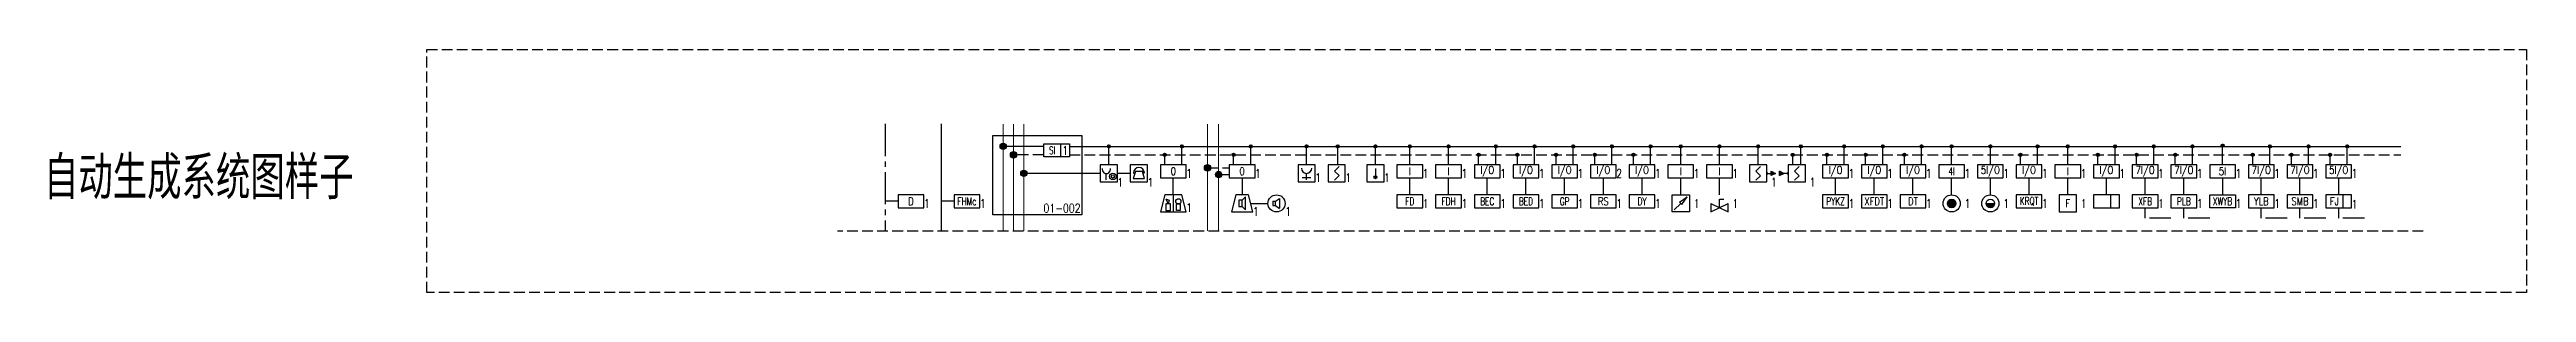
# Model space of a CAD drawing. Header units: millimetres. Extents: x -2817 to 99833, y 5022 to 48346.
# Drawn here: x -2817 to 54782, y 42678 to 48346 of the extents above; entities that cross this region are included whole.
import ezdxf
from ezdxf.enums import TextEntityAlignment as Align
from ezdxf.lldxf.tags import DXFTag

# ---------------------------------------------------------------- set-up
doc = ezdxf.new("R2010")
doc.units = ezdxf.units.MM
doc.header["$LTSCALE"] = 1000
doc.header["$PDMODE"] = 1
doc.header["$PDSIZE"] = 1
for name, pattern in [('CENTER2', [1.125, 0.75, -0.125, 0.125, -0.125]), ('DASH', [0.35, 0.25, -0.1]), ('DASHDOT', [1, 0.5, -0.25, 0, -0.25]), ('PHANTOM2', [1.25, 0.625, -0.125, 0.125, -0.125, 0.125, -0.125])]:
    doc.linetypes.add(name, pattern=pattern)
doc.layers.add('E-ANNO-TEXT', color=6, linetype='Continuous')
doc.layers.add('E-EQUIP', color=4, linetype='Continuous')
doc.styles.add('_TEL_DIM', font='arial.ttf', dxfattribs={"width": 0.8, "height": 3.5})
doc.styles.add('E-TEXT', font='romans.shx', dxfattribs={"width": 0.8, "bigfont": 'hztxt.shx'})
tags = doc.linetypes.add('TJAD_FA_T', pattern='A,0.75,-0.1,["T",E-TEXT,S=0.2,R=0,X=0,Y=-0.1],-0.3', length=1.15).pattern_tags.tags
tags[6] = DXFTag(74, 10)

msp = doc.modelspace()

# ---------------------------------------------------------------- texts
at = {"layer": 'E-ANNO-TEXT', "color": 6, "style": 'E-TEXT', "width": 0.8}
msp.add_text('自动生成系统图样子', height=1000, dxfattribs=at).set_placement((652.2, 44854.6), align=Align.CENTER)
at = {"layer": 'E-ANNO-TEXT', "color": 6, "ltscale": 30, "style": 'E-TEXT', "width": 0.8}
for s, p in [('1', (23615.7, 45356.1)), ('1', (25215.7, 45356.1)), ('1', (29115.7, 45356.1)), ('1', (30015.7, 45356.1)), ('1', (30915.7, 45356.1)), ('1', (31815.7, 45356.1)), ('1', (32715.7, 45356.1)), ('2', (33615.7, 45356.1)), ('1', (34515.7, 45356.1)), ('1', (35415.7, 45356.1)), ('1', (36315.7, 45356.1)), ('1', (40815.7, 45356.1)), ('1', (41715.7, 45356.1)), ('1', (42615.7, 45356.1)), ('1', (43515.7, 45356.1)), ('1', (44415.7, 45356.1)), ('1', (45315.7, 45356.1)), ('1', (48015.7, 45356.1)), ('1', (48915.7, 45356.1)), ('1', (22015.7, 45147.1)), ('1', (22715.7, 45147.1)), ('1', (26615.7, 45256.1)), ('1', (27315.7, 45256.1)), ('1', (28215.7, 45256.1)), ('1', (37215.7, 45153.9)), ('1', (23615.7, 44556.1)), ('1', (25165.7, 44466.9)), ('1', (25915.7, 44467.6)), ('1', (29115.7, 44656.1)), ('1', (30015.7, 44656.1)), ('1', (30915.7, 44656.1)), ('1', (31815.7, 44656.1)), ('1', (32715.7, 44656.1)), ('1', (33615.7, 44656.1)), ('1', (34515.7, 44656.1)), ('1', (35415.7, 44656.1)), ('1', (36315.7, 44656.1)), ('1', (40815.7, 44656.1)), ('1', (41715.7, 44656.1)), ('1', (42615.7, 44656.1)), ('1', (43515.7, 44656.1)), ('1', (44415.7, 44656.1)), ('1', (48015.7, 44652.5)), ('1', (48915.7, 44656.1))]:
    msp.add_text(s, height=200, rotation=0, dxfattribs=at).set_placement(p)
at = {"layer": 'E-ANNO-TEXT', "color": 6, "style": 'E-TEXT', "width": 0.8}
for p in [(39015.7, 45356.1), (39915.7, 45356.1), (46215.7, 45356.1), (47115.7, 45356.1), (49815.7, 45356.1), (50715.7, 45356.1), (38115.7, 45153.9), (17515.7, 44656.1), (18815.7, 44656.1), (39015.7, 44656.1), (39915.7, 44656.1), (46215.7, 44656.1), (47115.7, 44656.1), (49815.7, 44656.1), (50715.7, 44635.6)]:
    msp.add_text('1', height=200, rotation=0, dxfattribs=at).set_placement(p)
at = {"layer": 'E-ANNO-TEXT', "color": 6, "ltscale": 30, "style": 'E-TEXT', "width": 0.8}
msp.add_text('01-002', height=200, rotation=0, dxfattribs=at).set_placement((21159.8, 44546.2), align=Align.RIGHT)

# ---------------------------------------------------------------- blocks, each defined once
blk = doc.blocks.new('FA-02-带消防电话插孔的手动报警按钮')
at = {"color": 6}
blk.add_line((-0.58, 0.47), (-0.58, 1.97), dxfattribs=at)
blk.add_lwpolyline([(-2, 0), (2, 0), (2, 4), (-2, 4)], close=True)
for radius in [0.748, 0.374]:
    blk.add_circle((0.94, 1.29), radius, dxfattribs=at)
blk.add_arc((-0.58, 2.94), 0.974, 166.73497, 13.26503, dxfattribs=at)
blk = doc.blocks.new('FA-03-火灾报警电话机')
at = {"color": 6}
for p, q in [((-0.8, 2.4), (-1.32, 0.8)), ((-1.32, 0.8), (1.32, 0.8)), ((-1.28, 2.08), (-0.904, 2.08)), ((0.8, 2.4), (-0.8, 2.4)), ((1.32, 0.8), (0.8, 2.4)), ((1.28, 2.08), (0.904, 2.08))]:
    blk.add_line(p, q, dxfattribs=at)
blk.add_lwpolyline([(-2, 0), (2, 0), (2, 4), (-2, 4)], close=True)
blk.add_arc((0, 2.08), 1.28, 0, 180, dxfattribs=at)
at = {"layer": 'Defpoints'}
for p in [(-2, 2), (0, 4), (0, 0), (2, 2)]:
    blk.add_point(p, dxfattribs=at)
blk = doc.blocks.new('FA-04-声光警报器')
at = {"color": 6}
for p, q in [((-1.73, 3.08), (-0.99, 2.74)), ((-1.73, 3.08), (-1.17, 1.88)), ((-0.99, 2.74), (-1.17, 1.88)), ((0, 4), (0, 0))]:
    blk.add_line(p, q, dxfattribs=at)
blk.add_lwpolyline([(-3, 0), (3, 0), (2, 4), (-2, 4)], close=True)
for points in [[(-1.71, 1.88), (-1.71, 0.36), (-0.63, 0.36), (-0.63, 1.88)], [(1.61, 1.88), (1.61, 0.36), (0.73, 0.36), (0.73, 1.88)]]:
    blk.add_lwpolyline(points, close=True, dxfattribs=at)
blk.add_circle((1.17, 2.48), 0.6, dxfattribs=at)
for p in [(-2.5, 2), (0, 4), (0, 0), (2.5, 2)]:
    blk.add_point(p)
blk = doc.blocks.new('FA-输出控制模块')
blk.add_lwpolyline([(-3, 0), (3, 0), (3, 3), (-3, 3)], close=True)
at = {"color": 6, "insert": (0, 1.5), "char_height": 1.8, "width": 6, "attachment_point": 5, "line_spacing_factor": 0.6, "style": 'E-TEXT'}
blk.add_mtext('{\\W0.7;O}', dxfattribs=at)
blk = doc.blocks.new('FA-05-3W火灾警报扬声器(挂墙明装距地2.4m)')
at = {"color": 6}
for p, q in [((0.75, 3.5), (0, 2.75)), ((0.75, 0.5), (0, 1.25)), ((0.75, 0.5), (0.75, 3.5))]:
    blk.add_line(p, q, dxfattribs=at)
blk.add_lwpolyline([(-2.5, 0), (2.5, 0), (1.5, 4), (-1.5, 4)], close=True)
blk.add_lwpolyline([(-0.75, 2.75), (-0.75, 1.25), (0, 1.25), (0, 2.75)], close=True, dxfattribs=at)
for p in [(-2, 2), (0, 4), (0, 0), (2, 2)]:
    blk.add_point(p)
blk = doc.blocks.new('FA-06-3W火灾警报扬声器(吸顶安装)')
at = {"color": 6}
for p, q in [((-0.86, 0.49), (-0.26, 0.49)), ((-0.86, 0.49), (-0.86, -0.5)), ((-0.26, 0.49), (0.67, 1.14)), ((-0.26, -0.5), (-0.26, 0.49)), ((0.67, 1.14), (0.67, -1.13)), ((-0.86, -0.5), (-0.26, -0.5)), ((-0.26, -0.5), (0.67, -1.15))]:
    blk.add_line(p, q, dxfattribs=at)
blk.add_circle((0, 0), 2)
for p in [(-2, 0.01), (0, 2), (0, -2), (2, -0.01)]:
    blk.add_point(p)
at = {"color": 6, "style": '_TEL_DIM', "flags": 1}
for tag in ['A', 'REMARK']:
    blk.add_attdef(tag, text='', height=0.0000888, dxfattribs=at).set_placement((0, 0), align=Align.MIDDLE_CENTER)
blk = doc.blocks.new('FA-07-消火栓起泵按钮')
at = {"color": 6}
for p, q in [((-1, 1.01), (1, 1.01)), ((0, 0.51), (0, 2.01))]:
    blk.add_line(p, q, dxfattribs=at)
blk.add_lwpolyline([(-2, 0), (2, 0), (2, 4), (-2, 4)], close=True)
blk.add_arc((0, 3.2), 1.2, 180, 0, dxfattribs=at)
for p in [(-2, 2), (0, 4), (0, 0), (2, 2)]:
    blk.add_point(p)
blk = doc.blocks.new('FA-08-智能型点型感烟探测器')
at = {"color": 6}
for p, q in [((0.53, 1.59), (-0.53, 0.53)), ((-0.53, 0.53), (0.53, -0.53)), ((-0.53, -1.59), (0.53, -0.53))]:
    blk.add_line(p, q, dxfattribs=at)
blk.add_lwpolyline([(-2, -2), (2, -2), (2, 2), (-2, 2)], close=True)
for p in [(-2, 0), (0, 2), (2, 0), (0, -2)]:
    blk.add_point(p)
blk = doc.blocks.new('FA-09-智能型点型感温探测器')
h = blk.add_hatch()
h.set_pattern_fill('ANSI31', color=6, style=0)
h.set_pattern_definition([(45, (-3814.5282, -2207.00641), (-0.0883883476, 0.0883883476), [])])
h.paths.add_polyline_path([(0.34, -0.89, 1), (-0.34, -0.89, 1)])
at = {"color": 6}
blk.add_line((0, 1.16), (0, -0.55), dxfattribs=at)
blk.add_lwpolyline([(-2, -2), (2, -2), (2, 2), (-2, 2)], close=True)
blk.add_circle((0, -0.89), 0.343, dxfattribs=at)
for p in [(0, 2), (-2, 0), (0, -2), (2, 0)]:
    blk.add_point(p)
blk = doc.blocks.new('FA-输入模块')
blk.add_lwpolyline([(-3, 0), (3, 0), (3, 3), (-3, 3)], close=True)
at = {"color": 6, "insert": (0, 1.5), "char_height": 1.8, "width": 6, "attachment_point": 5, "line_spacing_factor": 0.6, "style": 'E-TEXT'}
blk.add_mtext('{\\W0.7;I}', dxfattribs=at)
blk = doc.blocks.new('FA-10-防火阀(70°C熔断关闭)')
blk.add_lwpolyline([(-3, -1.5), (3, -1.5), (3, 1.5), (-3, 1.5)], close=True)
for p in [(0, 1.5), (3, 0), (-3, 0), (0, -1.5)]:
    blk.add_point(p)
at = {"color": 6, "insert": (0, 0), "char_height": 1.8, "width": 6, "attachment_point": 5, "line_spacing_factor": 0.6, "style": 'E-TEXT'}
blk.add_mtext('{\\W0.7;FD}', dxfattribs=at)
blk = doc.blocks.new('FA-11-防火阀(280°C熔断关闭)')
blk.add_lwpolyline([(-3, -1.5), (3, -1.5), (3, 1.5), (-3, 1.5)], close=True)
for p in [(0, 1.5), (3, 0), (-3, 0), (0, -1.5)]:
    blk.add_point(p)
at = {"color": 6, "insert": (0, 0), "char_height": 1.8, "width": 6, "attachment_point": 5, "line_spacing_factor": 0.6, "style": 'E-TEXT'}
blk.add_mtext('{\\W0.7;FDH}', dxfattribs=at)
blk = doc.blocks.new('FA-输入输出模块')
blk.add_lwpolyline([(-3, 0), (3, 0), (3, 3), (-3, 3)], close=True)
at = {"color": 6, "insert": (0, 1.5), "char_height": 1.8, "width": 6, "attachment_point": 5, "line_spacing_factor": 0.6, "style": 'E-TEXT'}
blk.add_mtext('I/O', dxfattribs=at)
blk = doc.blocks.new('FA-12-电动排烟阀(常闭)')
blk.add_lwpolyline([(-3, -1.5), (3, -1.5), (3, 1.5), (-3, 1.5)], close=True)
for p in [(0, 1.5), (3, 0), (-3, 0), (0, -1.5)]:
    blk.add_point(p)
at = {"color": 6, "insert": (0, 0), "char_height": 1.8, "width": 6, "attachment_point": 5, "line_spacing_factor": 0.6, "style": 'E-TEXT'}
blk.add_mtext('{\\W0.7;BEC}', dxfattribs=at)
blk = doc.blocks.new('FA-13-电动排烟阀(常开)')
blk.add_lwpolyline([(-3, -1.5), (3, -1.5), (3, 1.5), (-3, 1.5)], close=True)
for p in [(0, 1.5), (-3, 0), (0, -1.5), (3, 0)]:
    blk.add_point(p)
at = {"color": 6, "insert": (0, 0), "char_height": 1.8, "width": 6, "attachment_point": 5, "style": 'E-TEXT'}
blk.add_mtext('\\W0.7000;BED', dxfattribs=at)
blk = doc.blocks.new('FA-14-常闭正压送风口')
blk.add_lwpolyline([(-3, -1.5), (3, -1.5), (3, 1.5), (-3, 1.5)], close=True)
for p in [(-3, 0), (0, 1.5), (3, 0), (0, -1.5)]:
    blk.add_point(p)
at = {"color": 6, "insert": (0, 0), "char_height": 1.8, "width": 6, "attachment_point": 5, "line_spacing_factor": 0.6, "style": 'E-TEXT'}
blk.add_mtext('{\\W0.7;GP}', dxfattribs=at)
blk = doc.blocks.new('FA-15-防火卷帘控制箱')
blk.add_lwpolyline([(-3, 0), (3, 0), (3, 3), (-3, 3)], close=True)
for p in [(-3, 1.5), (0, 3), (0, 0), (3, 1.5)]:
    blk.add_point(p)
at = {"color": 6, "insert": (0, 1.5), "char_height": 1.8, "width": 6, "attachment_point": 5, "line_spacing_factor": 0.6, "style": 'E-TEXT'}
blk.add_mtext('RS', dxfattribs=at)
blk = doc.blocks.new('FA-16-电动挡烟垂壁控制箱')
blk.add_lwpolyline([(-3, 0), (3, 0), (3, 3), (-3, 3)], close=True)
for p in [(-3, 1.5), (0, 3), (0, 0), (3, 1.5)]:
    blk.add_point(p)
at = {"color": 6, "insert": (0, 1.5), "char_height": 1.8, "width": 6, "attachment_point": 5, "line_spacing_factor": 0.6, "style": 'E-TEXT'}
blk.add_mtext('{\\W0.7;DY}', dxfattribs=at)
blk = doc.blocks.new('FA-17-水流指示器')
h = blk.add_hatch()
h.set_pattern_fill('ANGLE', color=6)
h.set_pattern_definition([(0, (0, 0), (0, 6.985), [5.08, -1.905]), (90, (0, 0), (-6.985, 4e-16), [5.08, -1.905])])
h.paths.add_polyline_path([(1.5, 1.5), (-0.26, 0.26), (0.26, -0.26)])
at = {"color": 6}
for p, q in [((-0.26, 0.26), (1.5, 1.5)), ((-0.26, 0.26), (0.26, -0.26)), ((0.26, -0.26), (1.5, 1.5)), ((-1.5, -1.5), (0, 0))]:
    blk.add_line(p, q, dxfattribs=at)
blk.add_lwpolyline([(-2, 2), (2, 2), (2, -2), (-2, -2)], close=True)
for p in [(-2, 0), (0, 2), (2, 0), (0, -2)]:
    blk.add_point(p)
blk = doc.blocks.new('FA-18-信号阀')
for p, q in [((-2, -1), (2, 1)), ((-2, 1), (2, -1)), ((-2, 1), (-2, -1)), ((0, 0), (0, 2)), ((0, 2), (1, 2)), ((2, -1), (2, 1))]:
    blk.add_line(p, q)
for p in [(0, 2), (-2, 0), (2, 0)]:
    blk.add_point(p)
blk = doc.blocks.new('FA-19-智能线型红外光束感烟探测器（发射端）')
blk.add_hatch(color=256).paths.add_polyline_path([(3, 2.5), (4, 2), (3, 1.5)])
at = {"color": 6}
for p, q in [((0.53, 3.59), (-0.53, 2.53)), ((-0.53, 2.53), (0.53, 1.47)), ((-0.53, 0.41), (0.53, 1.47))]:
    blk.add_line(p, q, dxfattribs=at)
for p, q in [((2.2, 2), (3, 2)), ((3, 1.5), (3, 2.5)), ((3, 2.5), (4, 2)), ((4, 2), (3, 1.5))]:
    blk.add_line(p, q)
blk.add_lwpolyline([(-2, 0), (2, 0), (2, 4), (-2, 4)], close=True)
blk.add_arc((2, 2), 0.2, 270, 90)
for p in [(-2, 2), (0, 4), (0, 0), (4, 2)]:
    blk.add_point(p)
blk = doc.blocks.new('FA-20-智能线型红外光束感烟探测器（接收端）')
blk.add_hatch(color=256).paths.add_polyline_path([(-4, 1.5), (-3, 2), (-4, 2.5)])
for p, q in [((-4, 1.5), (-4, 2.5)), ((-3, 2), (-4, 2.5)), ((-4, 1.5), (-3, 2)), ((-2.2, 2), (-3, 2))]:
    blk.add_line(p, q)
at = {"color": 6}
for p, q in [((0.53, 3.59), (-0.53, 2.53)), ((-0.53, 2.53), (0.53, 1.47)), ((-0.53, 0.41), (0.53, 1.47))]:
    blk.add_line(p, q, dxfattribs=at)
blk.add_lwpolyline([(-2, 0), (2, 0), (2, 4), (-2, 4)], close=True)
blk.add_arc((-2, 2), 0.2, 90, 270)
for p in [(-4, 2), (-2, 2), (0, 4), (0, 4), (0, 0), (0, 0), (2, 2), (2, 2)]:
    blk.add_point(p)
blk = doc.blocks.new('FA-21-电动排烟窗控制箱')
blk.add_lwpolyline([(-3, 0), (3, 0), (3, 3), (-3, 3)], close=True)
for p in [(-3, 1.5), (0, 3), (0, 0), (3, 1.5)]:
    blk.add_point(p)
at = {"color": 6, "insert": (0, 1.5), "char_height": 1.8, "width": 6, "attachment_point": 5, "style": 'E-TEXT'}
blk.add_mtext('\\W0.7000;PYKZ', dxfattribs=at)
blk = doc.blocks.new('FA-22-消防电梯控制箱')
blk.add_lwpolyline([(-3, 0), (3, 0), (3, 3), (-3, 3)], close=True)
for p in [(-3, 1.5), (0, 3), (3, 1.5), (0, 0)]:
    blk.add_point(p)
at = {"color": 6, "insert": (0, 1.5), "char_height": 1.8, "width": 6, "attachment_point": 5, "line_spacing_factor": 0.6, "style": 'E-TEXT'}
blk.add_mtext('XFDT', dxfattribs=at)
blk = doc.blocks.new('FA-23-电梯控制箱')
blk.add_lwpolyline([(-3, 0), (3, 0), (3, 3), (-3, 3)], close=True)
for p in [(-3, 1.5), (0, 3), (0, 0), (3, 1.5)]:
    blk.add_point(p)
at = {"color": 6, "insert": (0, 1.5), "char_height": 1.8, "width": 6, "attachment_point": 5, "line_spacing_factor": 0.6, "style": 'E-TEXT'}
blk.add_mtext('DT', dxfattribs=at)
blk = doc.blocks.new('FA-24-湿式报警阀组')
h = blk.add_hatch(color=6)
h.dxf.hatch_style = 1
h.paths.add_polyline_path([(1, 0, 1), (-1, 0, 1)])
blk.add_circle((0, 0), 2)
at = {"color": 6}
blk.add_circle((0, 0), 1, dxfattribs=at)
for p in [(-2, 0), (0, 2), (2, 0), (0, -2)]:
    blk.add_point(p)
blk = doc.blocks.new('FA-湿式报警阀组模块')
blk.add_lwpolyline([(-3, 0), (3, 0), (3, 3), (-3, 3)], close=True)
at = {"color": 6, "insert": (0, 1.5), "char_height": 1.8, "width": 6, "attachment_point": 5, "line_spacing_factor": 0.6, "style": 'E-TEXT'}
blk.add_mtext('{\\W0.7;4I}', dxfattribs=at)
blk = doc.blocks.new('FA-25-预作用报警阀组')
h = blk.add_hatch(color=6)
h.dxf.hatch_style = 1
h.paths.add_polyline_path([(-1, 0, 1), (1, 0)])
at = {"color": 6}
blk.add_line((-1, 0), (1, 0), dxfattribs=at)
blk.add_circle((0, 0), 2)
blk.add_circle((0, 0), 1, dxfattribs=at)
for p in [(-2, 0), (0, 2), (2, 0), (0, -2)]:
    blk.add_point(p)
blk = doc.blocks.new('FA-消防风机输入输出模块')
blk.add_lwpolyline([(-3, 0), (3, 0), (3, 3), (-3, 3)], close=True)
at = {"color": 6, "insert": (0, 1.5), "char_height": 1.8, "width": 6, "attachment_point": 5, "style": 'E-TEXT'}
blk.add_mtext('5I/O', dxfattribs=at)
blk = doc.blocks.new('FA-26-可燃气体探测控制器')
blk.add_lwpolyline([(-3, 0), (3, 0), (3, 3), (-3, 3)], close=True)
for p in [(-3, 1.5), (0, 3), (3, 1.5), (0, 0)]:
    blk.add_point(p)
at = {"color": 6, "insert": (0, 1.5), "char_height": 1.8, "width": 6, "attachment_point": 5, "line_spacing_factor": 0.6, "style": 'E-TEXT'}
blk.add_mtext('{\\W0.7;KRQT}', dxfattribs=at)
blk = doc.blocks.new('FA-27-流量开关')
blk.add_lwpolyline([(-2, 0), (2, 0), (2, 4), (-2, 4)], close=True)
for p in [(-2, 2), (0, 4), (0, 0), (2, 2)]:
    blk.add_point(p)
at = {"color": 6, "insert": (0, 2), "char_height": 1.8, "width": 4, "attachment_point": 5, "style": 'E-TEXT'}
blk.add_mtext('{\\W0.75;F}', dxfattribs=at)
blk = doc.blocks.new('FA-28-非消防配电箱')
blk.add_line((1, 0), (1, 3))
blk.add_lwpolyline([(-3, 0), (3, 0), (3, 3), (-3, 3)], close=True)
at = {"layer": 'E-EQUIP', "color": 6, "style": 'E-TEXT', "width": 0.8}
blk.add_attdef('N', text='', height=1.8, dxfattribs=at).set_placement((2, 1.5), align=Align.MIDDLE_CENTER)
blk = doc.blocks.new('FA-29-消防泵控制箱')
blk.add_lwpolyline([(-3, 0), (3, 0), (3, 3), (-3, 3)], close=True)
at = {"color": 6, "insert": (0, 1.51), "char_height": 1.8, "width": 6, "attachment_point": 5, "style": 'E-TEXT'}
blk.add_mtext('{\\W0.7;XFB}', dxfattribs=at)
blk = doc.blocks.new('FA-消防水泵模块')
blk.add_lwpolyline([(-3, 0), (3, 0), (3, 3), (-3, 3)], close=True)
at = {"color": 6, "insert": (0, 1.5), "char_height": 1.8, "width": 6, "attachment_point": 5, "line_spacing_factor": 0.6, "style": 'E-TEXT'}
blk.add_mtext('7I/O', dxfattribs=at)
blk = doc.blocks.new('FA-30-喷淋泵控制箱')
blk.add_lwpolyline([(-3, 0), (3, 0), (3, 3), (-3, 3)], close=True)
at = {"color": 6, "insert": (0, 1.5), "char_height": 1.8, "width": 6, "attachment_point": 5, "style": 'E-TEXT'}
blk.add_mtext('\\W0.7000;PLB', dxfattribs=at)
blk = doc.blocks.new('FA-稳压泵模块箱')
blk.add_lwpolyline([(-3, 0), (3, 0), (3, 3), (-3, 3)], close=True)
at = {"color": 6, "insert": (0, 1.5), "char_height": 1.8, "width": 6, "attachment_point": 5, "style": 'E-TEXT'}
blk.add_mtext('5I', dxfattribs=at)
blk = doc.blocks.new('FA-31-消防稳压泵控制箱')
blk.add_lwpolyline([(-3, 3), (3, 3), (3, 0), (-3, 0)], close=True)
at = {"color": 6, "insert": (0, 1.5), "char_height": 1.8, "width": 6, "attachment_point": 5, "style": 'E-TEXT'}
blk.add_mtext('\\W0.7000;XWYB', dxfattribs=at)
blk = doc.blocks.new('FA-32-雨淋泵控制箱')
blk.add_lwpolyline([(-3, 0), (3, 0), (3, 3), (-3, 3)], close=True)
at = {"color": 6, "insert": (0, 1.5), "char_height": 1.8, "width": 6, "attachment_point": 5, "line_spacing_factor": 0.6, "style": 'E-TEXT'}
blk.add_mtext('YLB', dxfattribs=at)
blk = doc.blocks.new('FA-33-水幕泵控制箱')
blk.add_lwpolyline([(-3, 0), (3, 0), (3, 3), (-3, 3)], close=True)
at = {"color": 6, "insert": (0, 1.5), "char_height": 1.8, "width": 6, "attachment_point": 5, "line_spacing_factor": 0.6, "style": 'E-TEXT'}
blk.add_mtext('SMB', dxfattribs=at)
blk = doc.blocks.new('FA-34-消防风机控制箱')
blk.add_line((1, 3), (1, 0))
blk.add_lwpolyline([(-3, 0), (3, 0), (3, 3), (-3, 3)], close=True)
at = {"color": 6, "insert": (-1, 1.5), "char_height": 1.8, "width": 4, "attachment_point": 5, "style": 'E-TEXT'}
blk.add_mtext('FJ', dxfattribs=at)
at = {"layer": 'E-EQUIP', "color": 6, "style": 'E-TEXT', "width": 0.8}
blk.add_attdef('N', text='', height=1.8, dxfattribs=at).set_placement((2, 1.5), align=Align.MIDDLE_CENTER)
blk = doc.blocks.new('FA-38-常闭防火门监控模块')
blk.add_lwpolyline([(-3, 0), (3, 0), (3, 3), (-3, 3)], close=True)
for p in [(-3, 1.5), (0, 3), (0, 0), (3, 1.5)]:
    blk.add_point(p)
at = {"color": 6, "insert": (0, 1.5), "char_height": 1.8, "width": 6, "attachment_point": 5, "line_spacing_factor": 0.6, "style": 'E-TEXT'}
blk.add_mtext('{\\W0.7;FHMc}', dxfattribs=at)
blk = doc.blocks.new('FA-37-区域显示器')
blk.add_lwpolyline([(-3, 0), (3, 0), (3, 3), (-3, 3)], close=True)
at = {"color": 6, "insert": (0, 1.5), "char_height": 1.8, "width": 6, "attachment_point": 5, "line_spacing_factor": 0.6, "style": 'E-TEXT'}
blk.add_mtext('D', dxfattribs=at)
blk = doc.blocks.new('FA-总线短路隔离器')
blk.add_line((1, 0), (1, 3))
blk.add_lwpolyline([(-3, 3), (3, 3), (3, 0), (-3, 0)], close=True)
for p in [(-3, 1.5), (0, 3), (0, 0), (3, 1.5)]:
    blk.add_point(p)
at = {"color": 6, "insert": (-1, 1.5), "char_height": 1.8, "width": 4, "attachment_point": 5, "line_spacing_factor": 0.6, "style": 'E-TEXT'}
blk.add_mtext('{\\W0.7;SI}', dxfattribs=at)
at = {"layer": 'E-EQUIP', "color": 6, "style": 'E-TEXT', "width": 0.8}
blk.add_attdef('N', text='', height=1.8, dxfattribs=at).set_placement((2, 1.5), align=Align.MIDDLE_CENTER)

# ---------------------------------------------------------------- hatches: boundary and pattern name
at = {"layer": 'E-ANNO-TEXT'}
h = msp.add_hatch(dxfattribs=at)
h.set_pattern_fill('ANSI31', color=11, scale=100, style=0)
h.set_pattern_definition([(135, (403268.534, -174524.639), (8.83883476, 8.83883476), [])])
h.paths.add_polyline_path([(21781.5, 46086.5, -1), (21850, 46086.5, -1)])
h = msp.add_hatch(dxfattribs=at)
h.set_pattern_fill('ANSI31', color=11, scale=100, style=0)
h.set_pattern_definition([(45, (-357937.106, -174524.699), (-8.83883476, 8.83883476), [])])
h.paths.add_polyline_path([(23550, 46086.5, 1), (23481.5, 46086.5, 1)])
h = msp.add_hatch(dxfattribs=at)
h.set_pattern_fill('ANSI31', color=11, scale=100, style=0)
h.set_pattern_definition([(45, (-356337.106, -174524.699), (-8.83883476, 8.83883476), [])])
h.paths.add_polyline_path([(25150, 46086.5, 1), (25081.5, 46086.5, 1)])
h = msp.add_hatch(dxfattribs=at)
h.set_pattern_fill('ANSI31', color=11, scale=100, style=0)
h.set_pattern_definition([(135, (407868.534, -174524.695), (8.83883476, 8.83883476), [])])
h.paths.add_polyline_path([(26381.5, 46086.5, -1), (26450, 46086.5, -1)])
h = msp.add_hatch(dxfattribs=at)
h.set_pattern_fill('ANSI31', color=11, scale=100, style=0)
h.set_pattern_definition([(135, (408591.14, -174524.7), (8.83883476, 8.83883476), [])])
h.paths.add_polyline_path([(27104.1, 46086.5, -1), (27172.6, 46086.5, -1)])
h = msp.add_hatch(dxfattribs=at)
h.set_pattern_fill('ANSI31', color=11, scale=100, style=0)
h.set_pattern_definition([(135, (409468.534, -174524.7), (8.83883476, 8.83883476), [])])
h.paths.add_polyline_path([(27981.5, 46086.5, -1), (28050, 46086.5, -1)])
h = msp.add_hatch(dxfattribs=at)
h.set_pattern_fill('ANSI31', color=11, scale=100, style=0)
h.set_pattern_definition([(45, (-352637.106, -174525.055), (-8.83883476, 8.83883476), [])])
h.paths.add_polyline_path([(28850, 46086.1, 1), (28781.5, 46086.1, 1)])
h = msp.add_hatch(dxfattribs=at)
h.set_pattern_fill('ANSI31', color=11, scale=100, style=0)
h.set_pattern_definition([(45, (-351737.106, -174525.055), (-8.83883476, 8.83883476), [])])
h.paths.add_polyline_path([(29750, 46086.1, 1), (29681.5, 46086.1, 1)])
h = msp.add_hatch(dxfattribs=at)
h.set_pattern_fill('ANSI31', color=11, scale=100, style=0)
h.set_pattern_definition([(45, (-350637.106, -174524.699), (-8.83883476, 8.83883476), [])])
h.paths.add_polyline_path([(30850, 46086.5, 1), (30781.5, 46086.5, 1)])
h = msp.add_hatch(dxfattribs=at)
h.set_pattern_fill('ANSI31', color=11, scale=100, style=0)
h.set_pattern_definition([(45, (-349737.106, -174524.699), (-8.83883476, 8.83883476), [])])
h.paths.add_polyline_path([(31750, 46086.5, 1), (31681.5, 46086.5, 1)])
h = msp.add_hatch(dxfattribs=at)
h.set_pattern_fill('ANSI31', color=11, scale=100, style=0)
h.set_pattern_definition([(45, (-348837.106, -174524.699), (-8.83883476, 8.83883476), [])])
h.paths.add_polyline_path([(32650, 46086.5, 1), (32581.5, 46086.5, 1)])
h = msp.add_hatch(dxfattribs=at)
h.set_pattern_fill('ANSI31', color=11, scale=100, style=0)
h.set_pattern_definition([(45, (-347937.106, -174524.699), (-8.83883476, 8.83883476), [])])
h.paths.add_polyline_path([(33550, 46086.5, 1), (33481.5, 46086.5, 1)])
h = msp.add_hatch(dxfattribs=at)
h.set_pattern_fill('ANSI31', color=11, scale=100, style=0)
h.set_pattern_definition([(45, (-347037.106, -174524.699), (-8.83883476, 8.83883476), [])])
h.paths.add_polyline_path([(34450, 46086.5, 1), (34381.5, 46086.5, 1)])
h = msp.add_hatch(dxfattribs=at)
h.set_pattern_fill('ANSI31', color=11, scale=100, style=0)
h.set_pattern_definition([(45, (-346337.106, -174525.055), (-8.83883476, 8.83883476), [])])
h.paths.add_polyline_path([(35150, 46086.1, 1), (35081.5, 46086.1, 1)])
h = msp.add_hatch(dxfattribs=at)
h.set_pattern_fill('ANSI31', color=11, scale=100, style=0)
h.set_pattern_definition([(45, (-345437.106, -174525.055), (-8.83883476, 8.83883476), [])])
h.paths.add_polyline_path([(36050, 46086.1, 1), (35981.5, 46086.1, 1)])
h = msp.add_hatch(dxfattribs=at)
h.set_pattern_fill('ANSI31', color=11, scale=100, style=0)
h.set_pattern_definition([(45, (-344537.106, -174525.055), (-8.83883476, 8.83883476), [])])
h.paths.add_polyline_path([(36950, 46086.1, 1), (36881.5, 46086.1, 1)])
h = msp.add_hatch(dxfattribs=at)
h.set_pattern_fill('ANSI31', color=11, scale=100, style=0)
h.set_pattern_definition([(45, (-343732.194, -174525.055), (-8.83883476, 8.83883476), [])])
h.paths.add_polyline_path([(37876.5, 46086.1, -1), (37945.1, 46086.1, -1)])
h = msp.add_hatch(dxfattribs=at)
h.set_pattern_fill('ANSI31', color=11, scale=100, style=0)
h.set_pattern_definition([(45, (-342537.106, -174524.699), (-8.83883476, 8.83883476), [])])
h.paths.add_polyline_path([(38950, 46086.5, 1), (38881.5, 46086.5, 1)])
h = msp.add_hatch(dxfattribs=at)
h.set_pattern_fill('ANSI31', color=11, scale=100, style=0)
h.set_pattern_definition([(45, (-341637.106, -174524.699), (-8.83883476, 8.83883476), [])])
h.paths.add_polyline_path([(39850, 46086.5, 1), (39781.5, 46086.5, 1)])
h = msp.add_hatch(dxfattribs=at)
h.set_pattern_fill('ANSI31', color=11, scale=100, style=0)
h.set_pattern_definition([(45, (-340737.106, -174524.699), (-8.83883476, 8.83883476), [])])
h.paths.add_polyline_path([(40750, 46086.5, 1), (40681.5, 46086.5, 1)])
h = msp.add_hatch(dxfattribs=at)
h.set_pattern_fill('ANSI31', color=11, scale=100, style=0)
h.set_pattern_definition([(45, (-340037.106, -174525.055), (-8.83883476, 8.83883476), [])])
h.paths.add_polyline_path([(41450, 46086.1, 1), (41381.5, 46086.1, 1)])
h = msp.add_hatch(dxfattribs=at)
h.set_pattern_fill('ANSI31', color=11, scale=100, style=0)
h.set_pattern_definition([(45, (-339137.106, -174525.055), (-8.83883476, 8.83883476), [])])
h.paths.add_polyline_path([(42350, 46086.1, 1), (42281.5, 46086.1, 1)])
h = msp.add_hatch(dxfattribs=at)
h.set_pattern_fill('ANSI31', color=11, scale=100, style=0)
h.set_pattern_definition([(45, (-338037.106, -174524.699), (-8.83883476, 8.83883476), [])])
h.paths.add_polyline_path([(43450, 46086.5, 1), (43381.5, 46086.5, 1)])
h = msp.add_hatch(dxfattribs=at)
h.set_pattern_fill('ANSI31', color=11, scale=100, style=0)
h.set_pattern_definition([(45, (-337337.106, -174525.055), (-8.83883476, 8.83883476), [])])
h.paths.add_polyline_path([(44150, 46086.1, 1), (44081.5, 46086.1, 1)])
h = msp.add_hatch(dxfattribs=at)
h.set_pattern_fill('ANSI31', color=11, scale=100, style=0)
h.set_pattern_definition([(45, (-336237.106, -174524.699), (-8.83883476, 8.83883476), [])])
h.paths.add_polyline_path([(45250, 46086.5, 1), (45181.5, 46086.5, 1)])
h = msp.add_hatch(dxfattribs=at)
h.set_pattern_fill('ANSI31', color=11, scale=100, style=0)
h.set_pattern_definition([(45, (-335337.106, -174524.699), (-8.83883476, 8.83883476), [])])
h.paths.add_polyline_path([(46150, 46086.5, 1), (46081.5, 46086.5, 1)])
h = msp.add_hatch(dxfattribs=at)
h.set_pattern_fill('ANSI31', color=11, scale=100, style=0)
h.set_pattern_definition([(45, (-334437.106, -174524.699), (-8.83883476, 8.83883476), [])])
h.paths.add_polyline_path([(47050, 46086.5, 1), (46981.5, 46086.5, 1)])
h = msp.add_hatch(dxfattribs=at)
h.set_pattern_fill('ANSI31', color=11, scale=100, style=0)
h.set_pattern_definition([(135, (429168.534, -174507.773), (8.83883476, 8.83883476), [])])
h.paths.add_polyline_path([(47681.5, 46103.4, -1), (47750, 46103.4, -1)])
h = msp.add_hatch(dxfattribs=at)
h.set_pattern_fill('ANSI31', color=11, scale=100, style=0)
h.set_pattern_definition([(45, (-332637.106, -174524.699), (-8.83883476, 8.83883476), [])])
h.paths.add_polyline_path([(48850, 46086.5, 1), (48781.5, 46086.5, 1)])
h = msp.add_hatch(dxfattribs=at)
h.set_pattern_fill('ANSI31', color=11, scale=100, style=0)
h.set_pattern_definition([(45, (-331737.106, -174524.699), (-8.83883476, 8.83883476), [])])
h.paths.add_polyline_path([(49750, 46086.5, 1), (49681.5, 46086.5, 1)])
h = msp.add_hatch(dxfattribs=at)
h.set_pattern_fill('ANSI31', color=11, scale=100, style=0)
h.set_pattern_definition([(45, (-330837.106, -174524.699), (-8.83883476, 8.83883476), [])])
h.paths.add_polyline_path([(50650, 46086.5, 1), (50581.5, 46086.5, 1)])
at = {"layer": 'E-ANNO-TEXT', "linetype": 'DASH'}
h = msp.add_hatch(dxfattribs=at)
h.set_pattern_fill('ANSI31', color=2, scale=100, style=0)
h.set_pattern_definition([(45, (-358337.106, -174721.754), (-8.83883476, 8.83883476), [])])
h.paths.add_polyline_path([(23150, 45889.4, 1), (23081.5, 45889.4, 1)])
h = msp.add_hatch(dxfattribs=at)
h.set_pattern_fill('ANSI31', color=2, scale=100, style=0)
h.set_pattern_definition([(45, (-356737.106, -174721.754), (-8.83883476, 8.83883476), [])])
h.paths.add_polyline_path([(24750, 45889.4, 1), (24681.5, 45889.4, 1)])
h = msp.add_hatch(dxfattribs=at)
h.set_pattern_fill('ANSI31', color=2, scale=100, style=0)
h.set_pattern_definition([(45, (-351037.106, -174721.754), (-8.83883476, 8.83883476), [])])
h.paths.add_polyline_path([(30450, 45889.4, 1), (30381.5, 45889.4, 1)])
h = msp.add_hatch(dxfattribs=at)
h.set_pattern_fill('ANSI31', color=2, scale=100, style=0)
h.set_pattern_definition([(45, (-350137.106, -174721.754), (-8.83883476, 8.83883476), [])])
h.paths.add_polyline_path([(31350, 45889.4, 1), (31281.5, 45889.4, 1)])
h = msp.add_hatch(dxfattribs=at)
h.set_pattern_fill('ANSI31', color=2, scale=100, style=0)
h.set_pattern_definition([(45, (-349237.106, -174721.754), (-8.83883476, 8.83883476), [])])
h.paths.add_polyline_path([(32250, 45889.4, 1), (32181.5, 45889.4, 1)])
h = msp.add_hatch(dxfattribs=at)
h.set_pattern_fill('ANSI31', color=2, scale=100, style=0)
h.set_pattern_definition([(45, (-348337.106, -174721.754), (-8.83883476, 8.83883476), [])])
h.paths.add_polyline_path([(33150, 45889.4, 1), (33081.5, 45889.4, 1)])
h = msp.add_hatch(dxfattribs=at)
h.set_pattern_fill('ANSI31', color=2, scale=100, style=0)
h.set_pattern_definition([(45, (-347437.106, -174721.754), (-8.83883476, 8.83883476), [])])
h.paths.add_polyline_path([(34050, 45889.4, 1), (33981.5, 45889.4, 1)])
h = msp.add_hatch(dxfattribs=at)
h.set_pattern_fill('ANSI31', color=2, scale=100, style=0)
h.set_pattern_definition([(45, (-343732.194, -174722.113), (-8.83883476, 8.83883476), [])])
h.paths.add_polyline_path([(37754.9, 45889.1, 1), (37686.4, 45889.1, 1)])
h = msp.add_hatch(dxfattribs=at)
h.set_pattern_fill('ANSI31', color=2, scale=100, style=0)
h.set_pattern_definition([(45, (-342937.106, -174721.754), (-8.83883476, 8.83883476), [])])
h.paths.add_polyline_path([(38550, 45889.4, 1), (38481.5, 45889.4, 1)])
h = msp.add_hatch(dxfattribs=at)
h.set_pattern_fill('ANSI31', color=2, scale=100, style=0)
h.set_pattern_definition([(45, (-342037.106, -174721.754), (-8.83883476, 8.83883476), [])])
h.paths.add_polyline_path([(39450, 45889.4, 1), (39381.5, 45889.4, 1)])
h = msp.add_hatch(dxfattribs=at)
h.set_pattern_fill('ANSI31', color=2, scale=100, style=0)
h.set_pattern_definition([(45, (-341137.106, -174721.754), (-8.83883476, 8.83883476), [])])
h.paths.add_polyline_path([(40350, 45889.4, 1), (40281.5, 45889.4, 1)])
h = msp.add_hatch(dxfattribs=at)
h.set_pattern_fill('ANSI31', color=2, scale=100, style=0)
h.set_pattern_definition([(45, (-338437.106, -174721.754), (-8.83883476, 8.83883476), [])])
h.paths.add_polyline_path([(43050, 45889.4, 1), (42981.5, 45889.4, 1)])
h = msp.add_hatch(dxfattribs=at)
h.set_pattern_fill('ANSI31', color=2, scale=100, style=0)
h.set_pattern_definition([(45, (-336637.106, -174721.754), (-8.83883476, 8.83883476), [])])
h.paths.add_polyline_path([(44850, 45889.4, 1), (44781.5, 45889.4, 1)])
h = msp.add_hatch(dxfattribs=at)
h.set_pattern_fill('ANSI31', color=2, scale=100, style=0)
h.set_pattern_definition([(45, (-335737.106, -174721.754), (-8.83883476, 8.83883476), [])])
h.paths.add_polyline_path([(45750, 45889.4, 1), (45681.5, 45889.4, 1)])
h = msp.add_hatch(dxfattribs=at)
h.set_pattern_fill('ANSI31', color=2, scale=100, style=0)
h.set_pattern_definition([(45, (-334837.106, -174721.754), (-8.83883476, 8.83883476), [])])
h.paths.add_polyline_path([(46650, 45889.4, 1), (46581.5, 45889.4, 1)])
h = msp.add_hatch(dxfattribs=at)
h.set_pattern_fill('ANSI31', color=2, scale=100, style=0)
h.set_pattern_definition([(45, (-333037.106, -174721.754), (-8.83883476, 8.83883476), [])])
h.paths.add_polyline_path([(48450, 45889.4, 1), (48381.5, 45889.4, 1)])
h = msp.add_hatch(dxfattribs=at)
h.set_pattern_fill('ANSI31', color=2, scale=100, style=0)
h.set_pattern_definition([(45, (-332137.106, -174721.754), (-8.83883476, 8.83883476), [])])
h.paths.add_polyline_path([(49350, 45889.4, 1), (49281.5, 45889.4, 1)])
h = msp.add_hatch(dxfattribs=at)
h.set_pattern_fill('ANSI31', color=2, scale=100, style=0)
h.set_pattern_definition([(45, (-331237.106, -174721.754), (-8.83883476, 8.83883476), [])])
h.paths.add_polyline_path([(50250, 45889.4, 1), (50181.5, 45889.4, 1)])
at = {"layer": 'E-EQUIP'}
h = msp.add_hatch(color=256, dxfattribs=at)
edge = h.paths.add_edge_path()
edge.add_arc((19360.1, 46086.5), 74, 0, 360)
h = msp.add_hatch(color=256, dxfattribs=at)
edge = h.paths.add_edge_path()
edge.add_arc((19600.1, 45889.4), 74, 0, 360)
h = msp.add_hatch(dxfattribs=at)
h.set_pattern_fill('ANSI31', color=256, scale=100, style=0)
h.set_pattern_definition([(45, (-361852.743, -174721.753), (-8.83883476, 8.83883476), [])])
h.paths.add_polyline_path([(19634.3, 45889.4, 1), (19565.8, 45889.4, 1)])
h = msp.add_hatch(color=256, dxfattribs=at)
edge = h.paths.add_edge_path()
edge.add_arc((19840, 45456.1), 74, 0, 360)
h = msp.add_hatch(color=256, dxfattribs=at)
edge = h.paths.add_edge_path()
edge.add_arc((24112, 45586.1), 74, 0, 360)
h = msp.add_hatch(dxfattribs=at)
h.set_pattern_fill('ANSI31', color=256, scale=100, style=0)
h.set_pattern_definition([(45, (-361612.789, -175155.064), (-8.83883476, 8.83883476), [])])
h.paths.add_polyline_path([(19874.3, 45456.1, 1), (19805.8, 45456.1, 1)])
h = msp.add_hatch(color=256, dxfattribs=at)
edge = h.paths.add_edge_path()
edge.add_arc((24369, 45428.3), 74, 0, 360)

# ---------------------------------------------------------------- linework, layer by layer
at = {"layer": 'E-ANNO-TEXT', "color": 161, "linetype": 'CENTER2'}
for p, q in [((16615.7, 46610.4), (16615.7, 44110.4)), ((16915.7, 44806.1), (16615.7, 44806.1))]:
    msp.add_line(p, q, dxfattribs=at)
at = {"layer": 'E-ANNO-TEXT', "color": 1}
for p, q in [((17915.7, 46610.4), (17915.7, 44110.4)), ((18215.7, 44806.1), (17915.7, 44806.1))]:
    msp.add_line(p, q, dxfattribs=at)
at = {"layer": 'E-ANNO-TEXT', "color": 11}
for p, q in [((20301.1, 46086.5), (19360.1, 46086.5)), ((20901.1, 46086.5), (51861.7, 46086.5)), ((21815.7, 45656.1), (21815.7, 46086.5)), ((23515.7, 45656.1), (23515.7, 46086.5)), ((25115.7, 45656.1), (25115.7, 46086.5)), ((26415.7, 45656.1), (26415.7, 46086.5)), ((27138.3, 45656.1), (27138.3, 46086.5)), ((28015.7, 45656.1), (28015.7, 46086.5)), ((28815.7, 45655.7), (28815.7, 46086.1)), ((29715.7, 45655.7), (29715.7, 46086.1)), ((30815.7, 45656.1), (30815.7, 46086.5)), ((31715.7, 45656.1), (31715.7, 46086.5)), ((32615.7, 45656.1), (32615.7, 46086.5)), ((33515.7, 45656.1), (33515.7, 46086.5)), ((34415.7, 45656.1), (34415.7, 46086.5)), ((35115.7, 45655.7), (35115.7, 46086.1)), ((36015.7, 45655.7), (36015.7, 46086.1)), ((36915.7, 45655.7), (36915.7, 46086.1)), ((37910.8, 45655.7), (37910.8, 46086.1)), ((38915.7, 45656.1), (38915.7, 46086.5)), ((39815.7, 45656.1), (39815.7, 46086.5)), ((40715.7, 45656.1), (40715.7, 46086.5)), ((41415.7, 45655.7), (41415.7, 46086.1)), ((42315.7, 45655.7), (42315.7, 46086.1)), ((43415.7, 45656.1), (43415.7, 46086.5)), ((44115.7, 45655.7), (44115.7, 46086.1)), ((45215.7, 45656.1), (45215.7, 46086.5)), ((46115.7, 45656.1), (46115.7, 46086.5)), ((47015.7, 45656.1), (47015.7, 46086.5)), ((47715.7, 45656.1), (47715.7, 46103.4)), ((48815.7, 45656.1), (48815.7, 46086.5)), ((49715.7, 45656.1), (49715.7, 46086.5)), ((50615.7, 45656.1), (50615.7, 46086.5)), ((23315.7, 44956.1), (23315.7, 45356.1)), ((24915.7, 45356.1), (24915.7, 44956.1)), ((28815.7, 44956.1), (28815.7, 45356.1)), ((29715.7, 44956.1), (29715.7, 45356.1)), ((30615.7, 44956.1), (30615.7, 45356.1)), ((31515.7, 44956.1), (31515.7, 45356.1)), ((32415.7, 44956.1), (32415.7, 45356.1)), ((33315.7, 44956.1), (33315.7, 45356.1)), ((34215.7, 44956.1), (34215.7, 45356.1)), ((35115.7, 44956.1), (35115.7, 45356.1)), ((36015.7, 44956.1), (36015.7, 45356.1)), ((38715.7, 44956.1), (38715.7, 45356.1)), ((39615.7, 44956.1), (39615.7, 45356.1)), ((40515.7, 44956.1), (40515.7, 45356.1)), ((41415.7, 44956.1), (41415.7, 45356.1)), ((42315.7, 44956.1), (42315.7, 45356.1)), ((43215.7, 44956.1), (43215.7, 45356.1)), ((44115.7, 44956.1), (44115.7, 45356.1)), ((45015.7, 44956.1), (45015.7, 45356.1)), ((45915.7, 44956.1), (45915.7, 45356.1)), ((46815.7, 44956.1), (46815.7, 45356.1)), ((47715.7, 45356.1), (47715.7, 44956.1)), ((48615.7, 44956.1), (48615.7, 45356.1)), ((49515.7, 44956.1), (49515.7, 45356.1)), ((50415.7, 44956.1), (50415.7, 45356.1)), ((25115.7, 44756.1), (25515.7, 44756.1))]:
    msp.add_line(p, q, dxfattribs=at)
at = {"layer": 'E-ANNO-TEXT', "color": 2, "linetype": 'DASH'}
for p, q in [((20301.1, 45889.4), (19600.1, 45889.4)), ((20901.1, 45889.4), (51861.7, 45889.4)), ((23115.7, 45656.1), (23115.7, 45889.4)), ((24715.7, 45656.1), (24715.7, 45889.4)), ((30415.7, 45656.1), (30415.7, 45889.4)), ((31315.7, 45656.1), (31315.7, 45889.4)), ((32215.7, 45656.1), (32215.7, 45889.4)), ((33115.7, 45656.1), (33115.7, 45889.4)), ((34015.7, 45656.1), (34015.7, 45889.4)), ((37720.6, 45655.7), (37720.6, 45889.1)), ((38515.7, 45656.1), (38515.7, 45889.4)), ((39415.7, 45656.1), (39415.7, 45889.4)), ((40315.7, 45656.1), (40315.7, 45889.4)), ((43015.7, 45656.1), (43015.7, 45889.4)), ((44815.7, 45656.1), (44815.7, 45889.4)), ((45715.7, 45656.1), (45715.7, 45889.4)), ((46615.7, 45656.1), (46615.7, 45889.4)), ((48415.7, 45656.1), (48415.7, 45889.4)), ((49315.7, 45656.1), (49315.7, 45889.4)), ((50215.7, 45656.1), (50215.7, 45889.4))]:
    msp.add_line(p, q, dxfattribs=at)
at = {"layer": 'E-ANNO-TEXT', "color": 6, "linetype": 'DASH'}
msp.add_line((24112, 45586.1), (24615.7, 45586.1), dxfattribs=at)
at = {"layer": 'E-ANNO-TEXT', "color": 4, "linetype": 'TJAD_FA_T'}
msp.add_line((21615.7, 45456.1), (19840, 45456.1), dxfattribs=at)
at = {"layer": 'E-ANNO-TEXT', "color": 11, "linetype": 'PHANTOM2'}
msp.add_line((24369, 45428.3), (24615.7, 45428.3), dxfattribs=at)
at = {"layer": 'E-ANNO-TEXT', "color": 0, "linetype": 'DASHDOT'}
for p, q in [((45915.7, 44410.9), (45915.7, 44656.1)), ((46515.7, 44410.9), (45915.7, 44410.9)), ((46815.7, 44410.9), (46815.7, 44656.1)), ((47415.7, 44410.9), (46815.7, 44410.9)), ((48615.7, 44410.9), (48615.7, 44656.1)), ((49215.7, 44410.9), (48615.7, 44410.9)), ((49515.7, 44410.9), (49515.7, 44656.1)), ((50115.7, 44410.9), (49515.7, 44410.9)), ((50415.7, 44410.9), (50415.7, 44656.1)), ((51015.7, 44410.9), (50415.7, 44410.9))]:
    msp.add_line(p, q, dxfattribs=at)
at = {"layer": 'E-ANNO-TEXT', "color": 8, "linetype": 'DASH'}
msp.add_line((52380.2, 44110.4), (15506.8, 44110.4), dxfattribs=at)
msp.add_lwpolyline([(5953, 48345.7), (54782.5, 48345.7), (54782.5, 42677.7), (5953, 42677.7)], close=True, dxfattribs=at)
at = {"layer": 'E-ANNO-TEXT', "color": 11, "const_width": 25}
msp.add_lwpolyline([(19360.1, 46610.4), (19360.1, 44110.4)], dxfattribs=at)
at = {"layer": 'E-ANNO-TEXT', "color": 2, "linetype": 'DASH', "const_width": 25}
msp.add_lwpolyline([(19600.1, 46610.4), (19600.1, 44110.4)], dxfattribs=at)
at = {"layer": 'E-ANNO-TEXT', "color": 4, "linetype": 'TJAD_FA_T', "const_width": 25}
msp.add_lwpolyline([(19840, 46610.4), (19840, 44110.4)], dxfattribs=at)
at = {"layer": 'E-ANNO-TEXT', "color": 6, "linetype": 'DASH', "const_width": 25}
msp.add_lwpolyline([(24112, 44110.4), (24112, 46610.4)], dxfattribs=at)
at = {"layer": 'E-ANNO-TEXT', "color": 11, "linetype": 'PHANTOM2', "const_width": 25}
msp.add_lwpolyline([(24369, 44110.4), (24369, 46610.4)], dxfattribs=at)
at = {"layer": 'E-ANNO-TEXT', "color": 4, "linetype": 'TJAD_FA_T'}
msp.add_lwpolyline([(22315.7, 45456.2), (22015.7, 45456.2)], dxfattribs=at)
at = {"layer": 'E-ANNO-TEXT', "color": 11}
for centre in [(21815.7, 46086.5), (23515.7, 46086.5), (25115.7, 46086.5), (26415.7, 46086.5), (27138.3, 46086.5), (28015.7, 46086.5), (28815.7, 46086.1), (29715.7, 46086.1), (30815.7, 46086.5), (31715.7, 46086.5), (32615.7, 46086.5), (33515.7, 46086.5), (34415.7, 46086.5), (35115.7, 46086.1), (36015.7, 46086.1), (36915.7, 46086.1), (37910.8, 46086.1), (38915.7, 46086.5), (39815.7, 46086.5), (40715.7, 46086.5), (41415.7, 46086.1), (42315.7, 46086.1), (43415.7, 46086.5), (44115.7, 46086.1), (45215.7, 46086.5), (46115.7, 46086.5), (47015.7, 46086.5), (47715.7, 46103.4), (48815.7, 46086.5), (49715.7, 46086.5), (50615.7, 46086.5)]:
    msp.add_circle(centre, 34.3, dxfattribs=at)
at = {"layer": 'E-ANNO-TEXT', "color": 2, "linetype": 'DASH'}
for centre in [(23115.7, 45889.4), (24715.7, 45889.4), (30415.7, 45889.4), (31315.7, 45889.4), (32215.7, 45889.4), (33115.7, 45889.4), (34015.7, 45889.4), (37720.6, 45889.1), (38515.7, 45889.4), (39415.7, 45889.4), (40315.7, 45889.4), (43015.7, 45889.4), (44815.7, 45889.4), (45715.7, 45889.4), (46615.7, 45889.4), (48415.7, 45889.4), (49315.7, 45889.4), (50215.7, 45889.4)]:
    msp.add_circle(centre, 34.3, dxfattribs=at)
at = {"layer": 'E-EQUIP'}
msp.add_lwpolyline([(19115.7, 46340.3), (21189.1, 46340.3), (21189.1, 44492.8), (19115.7, 44492.8)], close=True, dxfattribs=at)
for centre, radius in [((19360.1, 46086.5), 74), ((19600.1, 45889.4), 74), ((19600.1, 45889.4), 34.3), ((19840, 45456.1), 74), ((24112, 45586.1), 74), ((19840, 45456.1), 34.3), ((24369, 45428.3), 74)]:
    msp.add_circle(centre, radius, dxfattribs=at)

# ---------------------------------------------------------------- block references
ref = msp.add_blockref('FA-总线短路隔离器', (20601.1, 45841.2), dxfattribs=dict(at, xscale=100, yscale=100, zscale=100))
ref.add_attrib('N', '1', dxfattribs={"layer": '0', "color": 6, "height": 200, "style": 'E-TEXT', "width": 0.8}).set_placement((20801.1, 45991.2), align=Align.MIDDLE_CENTER)
at = {"layer": 'E-EQUIP', "xscale": 100, "yscale": 100, "zscale": 100}
for name, p in [('FA-02-带消防电话插孔的手动报警按钮', (21815.7, 45256.1)), ('FA-03-火灾报警电话机', (22515.7, 45256.2)), ('FA-输出控制模块', (23315.7, 45356.1)), ('FA-输出控制模块', (24915.7, 45356.1)), ('FA-07-消火栓起泵按钮', (26415.7, 45256.1)), ('FA-08-智能型点型感烟探测器', (27115.7, 45456.1)), ('FA-09-智能型点型感温探测器', (28015.7, 45456.1)), ('FA-输入模块', (28815.7, 45356.1)), ('FA-输入模块', (29715.7, 45356.1)), ('FA-输入输出模块', (30615.7, 45356.1)), ('FA-输入输出模块', (31515.7, 45356.1)), ('FA-输入输出模块', (32415.7, 45356.1)), ('FA-输入输出模块', (33315.7, 45356.1)), ('FA-输入输出模块', (34215.7, 45356.1)), ('FA-输入模块', (35115.7, 45356.1)), ('FA-输入模块', (36015.7, 45356.1)), ('FA-19-智能线型红外光束感烟探测器（发射端）', (36915.7, 45255.7)), ('FA-20-智能线型红外光束感烟探测器（接收端）', (37815.7, 45255.7)), ('FA-输入输出模块', (38715.7, 45356.1)), ('FA-输入输出模块', (39615.7, 45356.1)), ('FA-输入输出模块', (40515.7, 45356.1)), ('FA-湿式报警阀组模块', (41415.7, 45356.1)), ('FA-消防风机输入输出模块', (42315.7, 45356.1)), ('FA-输入输出模块', (43215.7, 45356.1)), ('FA-输入模块', (44115.7, 45356.1)), ('FA-输入输出模块', (45015.7, 45356.1)), ('FA-消防水泵模块', (45915.7, 45356.1)), ('FA-消防水泵模块', (46815.7, 45356.1)), ('FA-稳压泵模块箱', (47715.7, 45356.1)), ('FA-消防水泵模块', (48615.7, 45356.1)), ('FA-消防水泵模块', (49515.7, 45356.1)), ('FA-消防风机输入输出模块', (50415.7, 45356.1)), ('FA-37-区域显示器', (17215.7, 44656.1)), ('FA-38-常闭防火门监控模块', (18515.7, 44656.1)), ('FA-04-声光警报器', (23315.7, 44556.1)), ('FA-05-3W火灾警报扬声器(挂墙明装距地2.4m)', (24915.7, 44556.1)), ('FA-06-3W火灾警报扬声器(吸顶安装)', (25715.7, 44756.1)), ('FA-10-防火阀(70°C熔断关闭)', (28815.7, 44806.1)), ('FA-11-防火阀(280°C熔断关闭)', (29715.7, 44806.1)), ('FA-12-电动排烟阀(常闭)', (30615.7, 44806.1)), ('FA-13-电动排烟阀(常开)', (31515.7, 44806.1)), ('FA-14-常闭正压送风口', (32415.7, 44806.1)), ('FA-15-防火卷帘控制箱', (33315.7, 44656.1)), ('FA-16-电动挡烟垂壁控制箱', (34215.7, 44656.1)), ('FA-17-水流指示器', (35115.7, 44756.1)), ('FA-21-电动排烟窗控制箱', (38715.7, 44656.1)), ('FA-22-消防电梯控制箱', (39615.7, 44656.1)), ('FA-23-电梯控制箱', (40515.7, 44656.1)), ('FA-24-湿式报警阀组', (41415.7, 44756.1)), ('FA-25-预作用报警阀组', (42315.7, 44756.1)), ('FA-26-可燃气体探测控制器', (43215.7, 44656.1)), ('FA-27-流量开关', (44115.7, 44556.1)), ('FA-28-非消防配电箱', (45015.7, 44656.1)), ('FA-29-消防泵控制箱', (45915.7, 44656.1)), ('FA-30-喷淋泵控制箱', (46815.7, 44656.1)), ('FA-31-消防稳压泵控制箱', (47715.7, 44656.1)), ('FA-32-雨淋泵控制箱', (48615.7, 44656.1)), ('FA-33-水幕泵控制箱', (49515.7, 44656.1)), ('FA-34-消防风机控制箱', (50415.7, 44656.1)), ('FA-18-信号阀', (36015.7, 44656.1))]:
    msp.add_blockref(name, p, dxfattribs=at)

msp.set_redraw_order([(e.dxf.handle, doc.entitydb.next_handle()) for e in msp.query("TEXT MTEXT ATTDEF DIMENSION ARC_DIMENSION")])  # texts and dimensions are drawn at this point

doc.saveas('drawing.dxf')
